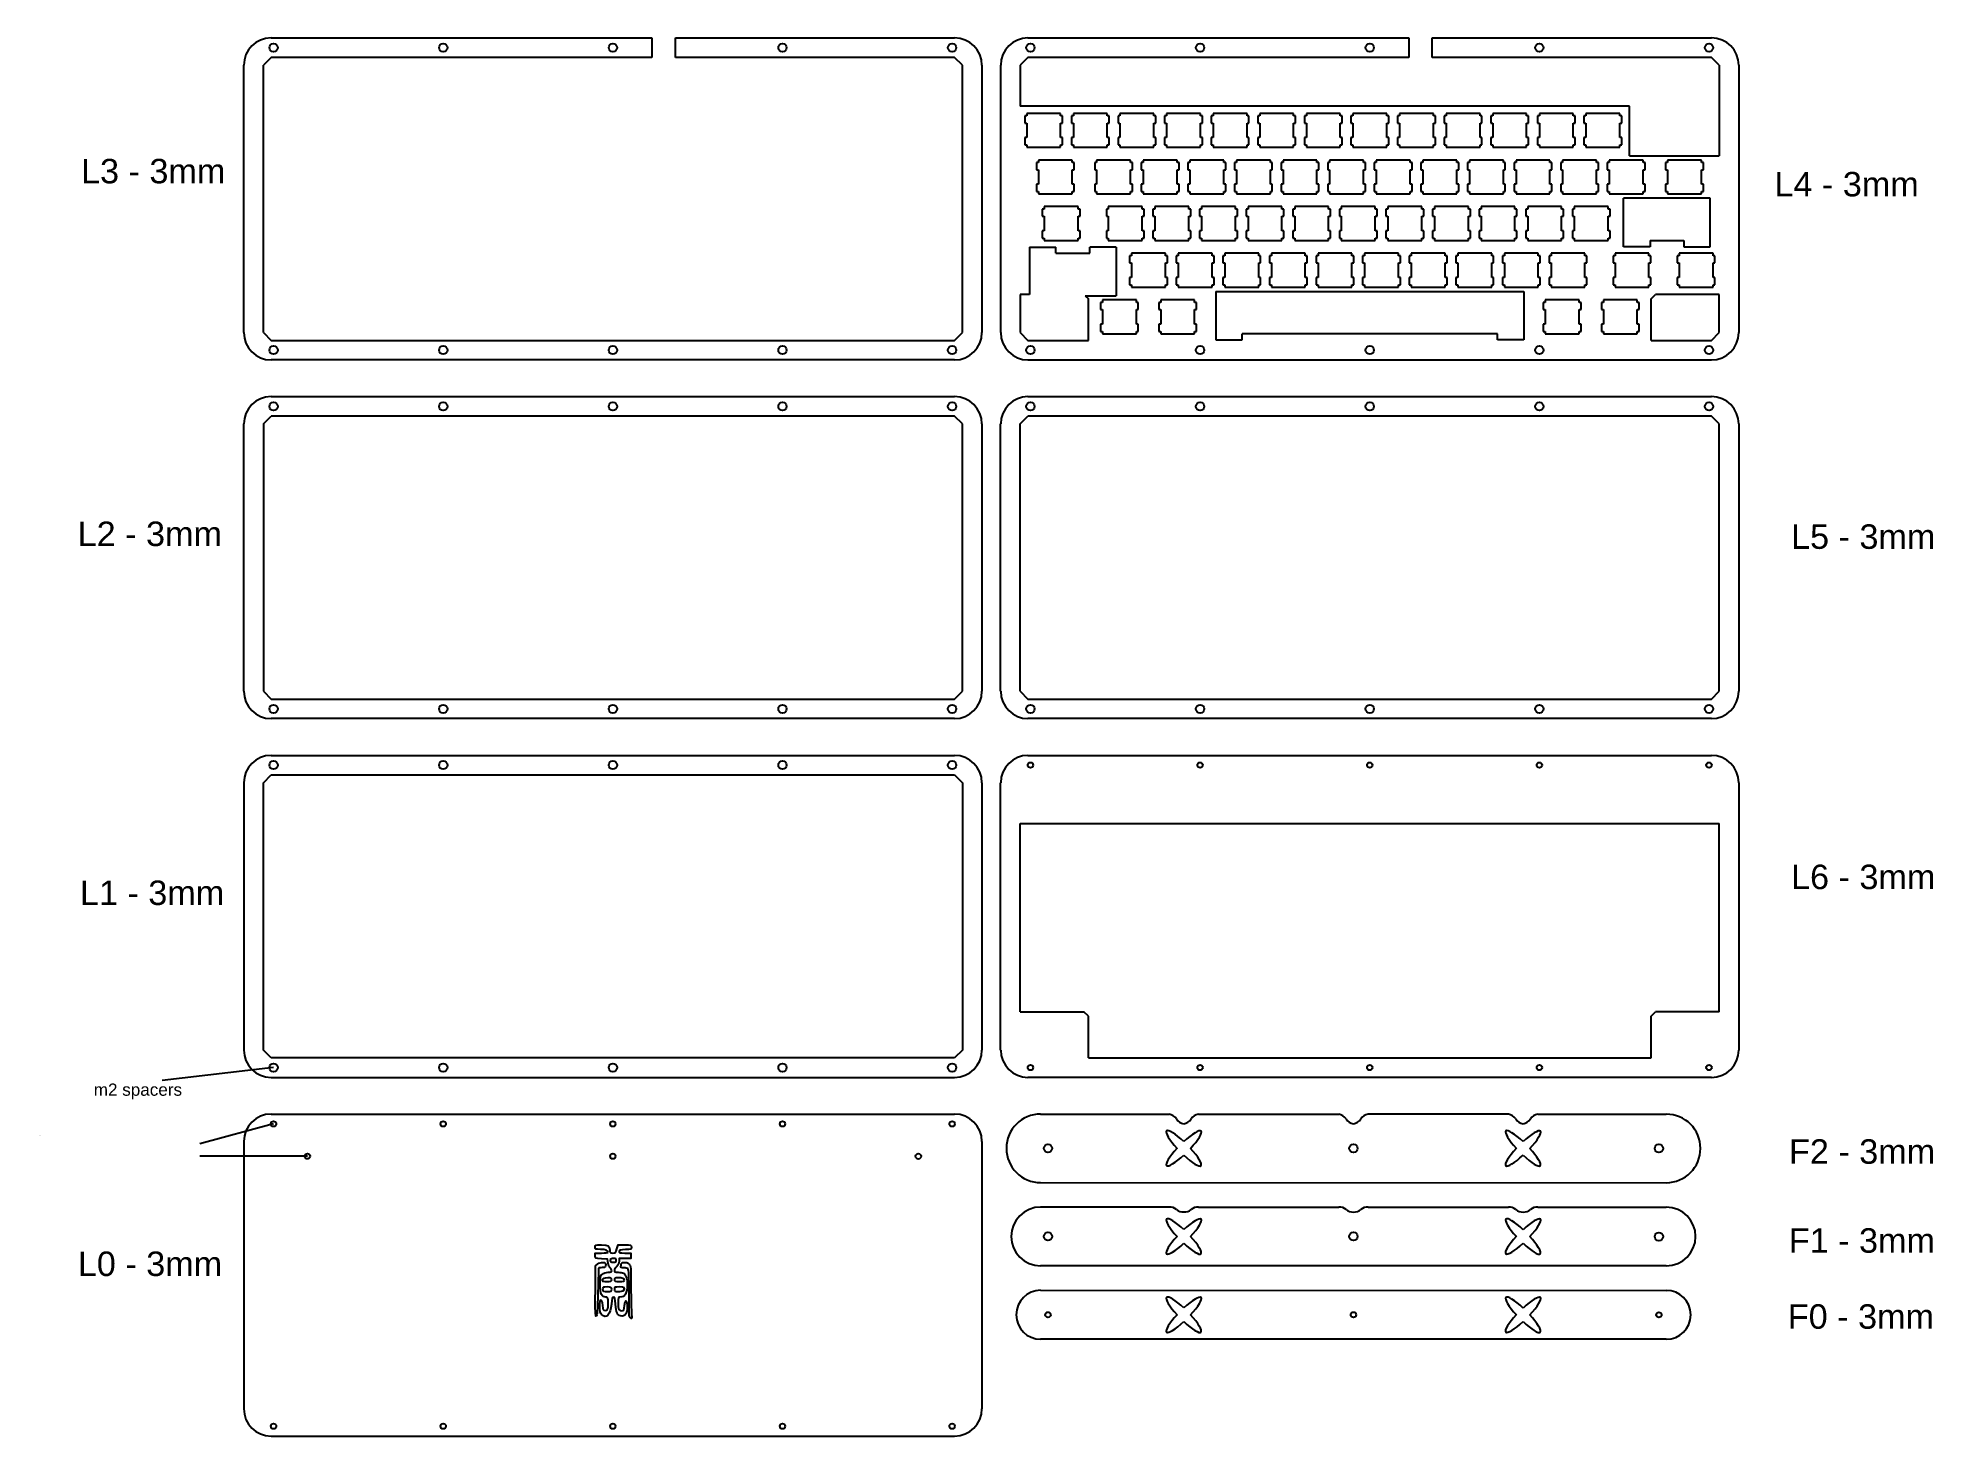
# Model space of a CAD drawing. Header units: millimetres. Extents: x -48 to 727, y -346 to 225.
import ezdxf

# ---------------------------------------------------------------- set-up
doc = ezdxf.new("R2010")
doc.units = ezdxf.units.MM
doc.header["$MEASUREMENT"] = 0
doc.layers.add('Etch', color=5, linetype='Continuous')

msp = doc.modelspace()

# ---------------------------------------------------------------- texts
at = {"linetype": 'Continuous', "attachment_point": 1}
for s, width, insert, char_height in [('{\\fArial|b0|i0|c0|p0;L3 - 3mm}', 86.0146, (-30.08, 175.4), 10), ('{\\fArial|b0|i0|c0|p0;L4 - 3mm}', 80.0098, (662.18, 170.07), 10), ('{\\fArial|b0|i0|c0|p0;L2 - 3mm}', 67.3158, (-31.46, 27.2), 10), ('{\\fArial|b0|i0|c0|p0;L5 - 3mm}', 106.9605, (668.97, 26.06), 10), ('{\\fArial|b0|i0|c0|p0;L6 - 3mm}', 63.1656, (668.97, -112.98), 10), ('{\\fArial|b0|i0|c0|p0;L1 - 3mm}', 79.283, (-30.54, -119.47), 10), ('{\\fArial|b0|i0|c0|p0;m2 spacers}', 48.787, (-24.89, -202.41), 5), ('{\\fArial|b0|i0|c0|p0;m2 screws}', 60.055, (-47.74, -223.66), 0.2), ('{\\fArial|b0|i0|c0|p0;F2 - 3mm}', 82.5364, (668.13, -225.19), 10), ('{\\fArial|b0|i0|c0|p0;F1 - 3mm}', 74.1143, (668.04, -261.54), 10), ('{\\fArial|b0|i0|c0|p0;L0 - 3mm}', 61.5416, (-31.39, -271.07), 10), ('{\\fArial|b0|i0|c0|p0;F0 - 3mm}', 58.4257, (667.65, -292.61), 10)]:
    msp.add_mtext_dynamic_manual_height_columns(s, width=width, gutter_width=1, heights=[0], dxfattribs=dict(at, insert=insert, char_height=char_height))

# ---------------------------------------------------------------- linework, layer by layer
at = {"linetype": 'Continuous'}
for p, q in [((47.62, 224.82), (203.28, 224.82)), ((203.28, 224.82), (203.28, 216.82)), ((212.89, 216.82), (212.89, 224.82)), ((212.89, 224.82), (327.02, 224.82)), ((357.03, 224.82), (512.68, 224.82)), ((512.68, 224.82), (512.68, 216.82)), ((522.29, 224.82), (636.43, 224.82)), ((522.29, 216.82), (522.29, 224.82)), ((36.45, 104.42), (36.45, 213.64)), ((47.62, 216.82), (44.45, 213.64)), ((44.45, 104.42), (44.45, 213.64)), ((203.28, 216.82), (47.62, 216.82)), ((327.02, 216.82), (212.89, 216.82)), ((330.2, 213.64), (327.02, 216.82)), ((330.2, 104.42), (330.2, 213.64)), ((338.2, 213.64), (338.2, 104.42)), ((345.85, 213.64), (345.85, 104.42)), ((357.03, 216.82), (353.85, 213.64)), ((512.68, 216.82), (357.03, 216.82)), ((636.43, 216.82), (522.29, 216.82)), ((639.6, 213.64), (636.43, 216.82)), ((639.6, 213.64), (639.6, 176.62)), ((647.6, 213.64), (647.6, 104.42)), ((602.92, 196.91), (353.85, 196.91)), ((602.92, 176.62), (602.92, 196.91)), ((602.92, 176.62), (639.6, 176.62)), ((635.94, 159.37), (600.54, 159.37)), ((600.54, 139.52), (600.54, 159.37)), ((635.94, 139.52), (635.94, 159.37)), ((611.32, 139.52), (600.54, 139.52)), ((611.32, 142.02), (611.32, 139.52)), ((625.17, 142.02), (625.17, 139.52)), ((625.17, 139.52), (635.94, 139.52)), ((357.66, 139.32), (357.66, 120.04)), ((357.66, 139.32), (368.43, 139.32)), ((368.43, 136.82), (368.43, 139.32)), ((368.43, 136.82), (382.28, 136.82)), ((393.05, 139.32), (382.28, 139.32)), ((382.28, 136.82), (382.28, 139.32)), ((393.05, 139.32), (393.05, 119.47)), ((357.66, 120.04), (353.85, 120.04)), ((380.43, 119.47), (381.7, 118.25)), ((380.43, 119.47), (393.05, 119.47)), ((381.7, 101.25), (381.7, 118.25)), ((391.38, 119.47), (391.38, 119.47)), ((433.85, 121.27), (433.85, 101.42)), ((433.85, 121.27), (559.75, 121.27)), ((559.75, 121.27), (559.75, 101.42)), ((611.75, 118.25), (613.6, 120.04)), ((611.75, 101.25), (611.75, 118.25)), ((639.6, 120.04), (613.6, 120.04)), ((44.45, 104.42), (47.62, 101.25)), ((47.62, 101.25), (327.02, 101.25)), ((327.02, 101.25), (330.2, 104.42)), ((353.85, 104.42), (357.03, 101.25)), ((433.85, 101.42), (444.63, 101.42)), ((444.63, 101.42), (444.63, 103.92)), ((548.97, 103.92), (444.63, 103.92)), ((548.97, 101.42), (548.97, 103.92)), ((559.75, 101.42), (548.97, 101.42)), ((636.43, 101.25), (639.6, 104.42)), ((327.02, 93.25), (47.62, 93.25)), ((357.03, 93.25), (636.43, 93.25)), ((47.62, 78.25), (327.02, 78.25)), ((357.03, 78.25), (636.43, 78.25)), ((44.45, 67.07), (47.62, 70.25)), ((327.02, 70.25), (47.62, 70.25)), ((330.2, 67.07), (327.02, 70.25)), ((353.85, 67.07), (357.03, 70.25)), ((636.43, 70.25), (357.03, 70.25)), ((639.6, 67.07), (636.43, 70.25)), ((36.45, -42.15), (36.45, 67.07)), ((44.45, 67.07), (44.45, -42.15)), ((330.2, -42.15), (330.2, 67.07)), ((338.2, 67.07), (338.2, -42.15)), ((345.85, -42.15), (345.85, 67.07)), ((353.85, -42.15), (353.85, 67.07)), ((639.6, -42.15), (639.6, 67.07)), ((647.6, 67.07), (647.6, -42.15)), ((44.45, -42.15), (47.62, -45.32)), ((47.62, -45.32), (327.02, -45.32)), ((327.02, -45.32), (330.2, -42.15)), ((353.85, -42.15), (357.03, -45.32)), ((357.03, -45.32), (636.43, -45.32)), ((636.43, -45.32), (639.6, -42.15)), ((327.02, -53.32), (47.62, -53.32)), ((636.43, -53.32), (357.03, -53.32)), ((47.62, -68.32), (327.02, -68.32)), ((357.03, -68.32), (636.43, -68.32)), ((44.45, -79.5), (47.62, -76.32)), ((47.62, -76.32), (327.02, -76.32)), ((327.02, -76.32), (330.2, -79.5)), ((36.45, -79.5), (36.45, -188.72)), ((44.45, -188.72), (44.45, -79.5)), ((330.2, -79.5), (330.2, -188.72)), ((338.2, -79.5), (338.2, -188.72)), ((345.85, -188.72), (345.85, -79.5)), ((647.6, -79.5), (647.6, -188.72)), ((353.85, -173.1), (353.85, -96.23)), ((353.85, -96.23), (639.6, -96.23)), ((639.6, -173.1), (639.6, -96.23)), ((353.85, -173.1), (379.85, -173.1)), ((381.7, -174.89), (379.85, -173.1)), ((381.7, -191.89), (381.7, -174.89)), ((611.75, -174.89), (613.6, -173.1)), ((611.75, -191.89), (611.75, -174.89)), ((639.6, -173.1), (613.6, -173.1)), ((47.62, -191.89), (44.45, -188.72)), ((327.02, -191.89), (47.62, -191.89)), ((330.2, -188.72), (327.02, -191.89)), ((381.7, -191.89), (611.75, -191.89)), ((48.62, -195.89), (3.09, -201.12)), ((47.62, -199.89), (327.02, -199.89)), ((636.43, -199.89), (357.03, -199.89)), ((47.62, -214.89), (327.02, -214.89)), ((362.2, -214.89), (414.72, -214.89)), ((426.73, -214.89), (484.07, -214.89)), ((553.42, -214.89), (496.07, -214.89)), ((565.42, -214.89), (617.95, -214.93)), ((48.62, -218.89), (18.46, -227.07)), ((62.45, -232.12), (18.46, -232.12)), ((36.45, -226.07), (36.45, -335.29)), ((338.2, -226.07), (338.2, -335.29)), ((362.2, -242.89), (617.95, -242.93)), ((414.72, -252.9), (362.2, -252.89)), ((426.73, -252.9), (484.07, -252.91)), ((496.07, -252.91), (553.42, -252.92)), ((565.42, -252.92), (617.95, -252.93)), ((617.95, -276.93), (362.2, -276.89)), ((362.2, -286.89), (617.95, -286.93)), ((617.95, -306.93), (362.2, -306.89)), ((47.62, -346.46), (327.02, -346.46))]:
    msp.add_line(p, q, dxfattribs=at)
for p, q in [((353.85, 213.64), (353.85, 196.91)), ((353.85, 120.04), (353.85, 104.42)), ((639.6, 104.42), (639.6, 120.04)), ((357.03, 101.25), (381.7, 101.25)), ((611.75, 101.25), (636.43, 101.25))]:
    msp.add_line(p, q)
at = {"color": 0}
for p, q in [((356.52, 193.97), (356.52, 192.97)), ((370.37, 193.97), (356.52, 193.97)), ((370.37, 192.97), (370.37, 193.97)), ((375.57, 193.97), (375.57, 192.97)), ((389.42, 193.97), (375.57, 193.97)), ((389.42, 192.97), (389.42, 193.97)), ((394.62, 193.97), (394.62, 192.97)), ((408.47, 193.97), (394.62, 193.97)), ((408.47, 192.97), (408.47, 193.97)), ((413.67, 193.97), (413.67, 192.97)), ((427.52, 193.97), (413.67, 193.97)), ((427.52, 192.97), (427.52, 193.97)), ((432.72, 193.97), (432.72, 192.97)), ((446.57, 193.97), (432.72, 193.97)), ((446.57, 192.97), (446.57, 193.97)), ((451.77, 193.97), (451.77, 192.97)), ((465.62, 193.97), (451.77, 193.97)), ((465.62, 192.97), (465.62, 193.97)), ((470.82, 193.97), (470.82, 192.97)), ((484.67, 193.97), (470.82, 193.97)), ((484.67, 192.97), (484.67, 193.97)), ((489.87, 193.97), (489.87, 192.97)), ((503.72, 193.97), (489.87, 193.97)), ((503.72, 192.97), (503.72, 193.97)), ((508.92, 193.97), (508.92, 192.97)), ((522.77, 193.97), (508.92, 193.97)), ((522.77, 192.97), (522.77, 193.97)), ((527.97, 193.97), (527.97, 192.97)), ((541.82, 193.97), (527.97, 193.97)), ((541.82, 192.97), (541.82, 193.97)), ((547.02, 193.97), (547.02, 192.97)), ((560.87, 193.97), (547.02, 193.97)), ((560.87, 192.97), (560.87, 193.97)), ((566.07, 193.97), (566.07, 192.97)), ((579.92, 193.97), (566.07, 193.97)), ((579.92, 192.97), (579.92, 193.97)), ((585.12, 193.97), (585.12, 192.97)), ((598.97, 193.97), (585.12, 193.97)), ((598.97, 192.97), (598.97, 193.97)), ((356.52, 192.97), (355.73, 192.97)), ((355.73, 192.97), (355.73, 190.02)), ((355.73, 190.02), (356.52, 190.02)), ((356.52, 190.02), (356.52, 184.07)), ((371.17, 192.97), (370.37, 192.97)), ((370.37, 184.07), (370.37, 190.02)), ((370.37, 190.02), (371.17, 190.02)), ((371.17, 190.02), (371.17, 192.97)), ((375.57, 192.97), (374.78, 192.97)), ((374.78, 192.97), (374.78, 190.02)), ((374.78, 190.02), (375.57, 190.02)), ((375.57, 190.02), (375.57, 184.07)), ((390.22, 192.97), (389.42, 192.97)), ((389.42, 184.07), (389.42, 190.02)), ((389.42, 190.02), (390.22, 190.02)), ((390.22, 190.02), (390.22, 192.97)), ((394.62, 192.97), (393.83, 192.97)), ((393.83, 192.97), (393.83, 190.02)), ((393.83, 190.02), (394.62, 190.02)), ((394.62, 190.02), (394.62, 184.07)), ((409.27, 192.97), (408.47, 192.97)), ((408.47, 184.07), (408.47, 190.02)), ((408.47, 190.02), (409.27, 190.02)), ((409.27, 190.02), (409.27, 192.97)), ((413.67, 192.97), (412.88, 192.97)), ((412.88, 192.97), (412.88, 190.02)), ((412.88, 190.02), (413.67, 190.02)), ((413.67, 190.02), (413.67, 184.07)), ((428.32, 192.97), (427.52, 192.97)), ((427.52, 184.07), (427.52, 190.02)), ((427.52, 190.02), (428.32, 190.02)), ((428.32, 190.02), (428.32, 192.97)), ((432.72, 192.97), (431.93, 192.97)), ((431.93, 192.97), (431.93, 190.02)), ((431.93, 190.02), (432.72, 190.02)), ((432.72, 190.02), (432.72, 184.07)), ((447.37, 192.97), (446.57, 192.97)), ((446.57, 184.07), (446.57, 190.02)), ((446.57, 190.02), (447.37, 190.02)), ((447.37, 190.02), (447.37, 192.97)), ((451.77, 192.97), (450.97, 192.97)), ((450.97, 192.97), (450.97, 190.02)), ((450.97, 190.02), (451.77, 190.02)), ((451.77, 190.02), (451.77, 184.07)), ((466.42, 192.97), (465.62, 192.97)), ((465.62, 184.07), (465.62, 190.02)), ((465.62, 190.02), (466.42, 190.02)), ((466.42, 190.02), (466.42, 192.97)), ((470.82, 192.97), (470.02, 192.97)), ((470.02, 192.97), (470.02, 190.02)), ((470.02, 190.02), (470.82, 190.02)), ((470.82, 190.02), (470.82, 184.07)), ((485.47, 192.97), (484.67, 192.97)), ((484.67, 184.07), (484.67, 190.02)), ((484.67, 190.02), (485.47, 190.02)), ((485.47, 190.02), (485.47, 192.97)), ((489.87, 192.97), (489.07, 192.97)), ((489.07, 192.97), (489.07, 190.02)), ((489.07, 190.02), (489.87, 190.02)), ((489.87, 190.02), (489.87, 184.07)), ((504.52, 192.97), (503.72, 192.97)), ((503.72, 184.07), (503.72, 190.02)), ((503.72, 190.02), (504.52, 190.02)), ((504.52, 190.02), (504.52, 192.97)), ((508.92, 192.97), (508.12, 192.97)), ((508.12, 192.97), (508.12, 190.02)), ((508.12, 190.02), (508.92, 190.02)), ((508.92, 190.02), (508.92, 184.07)), ((523.57, 192.97), (522.77, 192.97)), ((522.77, 184.07), (522.77, 190.02)), ((522.77, 190.02), (523.57, 190.02)), ((523.57, 190.02), (523.57, 192.97)), ((527.97, 192.97), (527.17, 192.97)), ((527.17, 192.97), (527.17, 190.02)), ((527.17, 190.02), (527.97, 190.02)), ((527.97, 190.02), (527.97, 184.07)), ((542.62, 192.97), (541.82, 192.97)), ((541.82, 184.07), (541.82, 190.02)), ((541.82, 190.02), (542.62, 190.02)), ((542.62, 190.02), (542.62, 192.97)), ((547.02, 192.97), (546.22, 192.97)), ((546.22, 192.97), (546.22, 190.02)), ((546.22, 190.02), (547.02, 190.02)), ((547.02, 190.02), (547.02, 184.07)), ((561.67, 192.97), (560.87, 192.97)), ((560.87, 184.07), (560.87, 190.02)), ((560.87, 190.02), (561.67, 190.02)), ((561.67, 190.02), (561.67, 192.97)), ((566.07, 192.97), (565.27, 192.97)), ((565.27, 192.97), (565.27, 190.02)), ((565.27, 190.02), (566.07, 190.02)), ((566.07, 190.02), (566.07, 184.07)), ((580.72, 192.97), (579.92, 192.97)), ((579.92, 184.07), (579.92, 190.02)), ((579.92, 190.02), (580.72, 190.02)), ((580.72, 190.02), (580.72, 192.97)), ((585.12, 192.97), (584.32, 192.97)), ((584.32, 192.97), (584.32, 190.02)), ((584.32, 190.02), (585.12, 190.02)), ((585.12, 190.02), (585.12, 184.07)), ((599.77, 192.97), (598.97, 192.97)), ((598.97, 184.07), (598.97, 190.02)), ((598.97, 190.02), (599.77, 190.02)), ((599.77, 190.02), (599.77, 192.97)), ((356.52, 184.07), (355.73, 184.07)), ((355.73, 184.07), (355.73, 181.12)), ((355.73, 181.12), (356.52, 181.12)), ((356.52, 181.12), (356.52, 180.12)), ((356.52, 180.12), (370.37, 180.12)), ((371.17, 184.07), (370.37, 184.07)), ((370.37, 180.12), (370.37, 181.12)), ((370.37, 181.12), (371.17, 181.12)), ((371.17, 181.12), (371.17, 184.07)), ((375.57, 184.07), (374.78, 184.07)), ((374.78, 184.07), (374.78, 181.12)), ((374.78, 181.12), (375.57, 181.12)), ((375.57, 181.12), (375.57, 180.12)), ((375.57, 180.12), (389.42, 180.12)), ((390.22, 184.07), (389.42, 184.07)), ((389.42, 180.12), (389.42, 181.12)), ((389.42, 181.12), (390.22, 181.12)), ((390.22, 181.12), (390.22, 184.07)), ((394.62, 184.07), (393.83, 184.07)), ((393.83, 184.07), (393.83, 181.12)), ((393.83, 181.12), (394.62, 181.12)), ((394.62, 181.12), (394.62, 180.12)), ((394.62, 180.12), (408.47, 180.12)), ((409.27, 184.07), (408.47, 184.07)), ((408.47, 180.12), (408.47, 181.12)), ((408.47, 181.12), (409.27, 181.12)), ((409.27, 181.12), (409.27, 184.07)), ((413.67, 184.07), (412.88, 184.07)), ((412.88, 184.07), (412.88, 181.12)), ((412.88, 181.12), (413.67, 181.12)), ((413.67, 181.12), (413.67, 180.12)), ((413.67, 180.12), (427.52, 180.12)), ((428.32, 184.07), (427.52, 184.07)), ((427.52, 180.12), (427.52, 181.12)), ((427.52, 181.12), (428.32, 181.12)), ((428.32, 181.12), (428.32, 184.07)), ((432.72, 184.07), (431.93, 184.07)), ((431.93, 184.07), (431.93, 181.12)), ((431.93, 181.12), (432.72, 181.12)), ((432.72, 181.12), (432.72, 180.12)), ((432.72, 180.12), (446.57, 180.12)), ((447.37, 184.07), (446.57, 184.07)), ((446.57, 180.12), (446.57, 181.12)), ((446.57, 181.12), (447.37, 181.12)), ((447.37, 181.12), (447.37, 184.07)), ((451.77, 184.07), (450.97, 184.07)), ((450.97, 184.07), (450.97, 181.12)), ((450.97, 181.12), (451.77, 181.12)), ((451.77, 181.12), (451.77, 180.12)), ((451.77, 180.12), (465.62, 180.12)), ((466.42, 184.07), (465.62, 184.07)), ((465.62, 180.12), (465.62, 181.12)), ((465.62, 181.12), (466.42, 181.12)), ((466.42, 181.12), (466.42, 184.07)), ((470.82, 184.07), (470.02, 184.07)), ((470.02, 184.07), (470.02, 181.12)), ((470.02, 181.12), (470.82, 181.12)), ((470.82, 181.12), (470.82, 180.12)), ((470.82, 180.12), (484.67, 180.12)), ((485.47, 184.07), (484.67, 184.07)), ((484.67, 180.12), (484.67, 181.12)), ((484.67, 181.12), (485.47, 181.12)), ((485.47, 181.12), (485.47, 184.07)), ((489.87, 184.07), (489.07, 184.07)), ((489.07, 184.07), (489.07, 181.12)), ((489.07, 181.12), (489.87, 181.12)), ((489.87, 181.12), (489.87, 180.12)), ((489.87, 180.12), (503.72, 180.12)), ((504.52, 184.07), (503.72, 184.07)), ((503.72, 180.12), (503.72, 181.12)), ((503.72, 181.12), (504.52, 181.12)), ((504.52, 181.12), (504.52, 184.07)), ((508.92, 184.07), (508.12, 184.07)), ((508.12, 184.07), (508.12, 181.12)), ((508.12, 181.12), (508.92, 181.12)), ((508.92, 181.12), (508.92, 180.12)), ((508.92, 180.12), (522.77, 180.12)), ((523.57, 184.07), (522.77, 184.07)), ((522.77, 180.12), (522.77, 181.12)), ((522.77, 181.12), (523.57, 181.12)), ((523.57, 181.12), (523.57, 184.07)), ((527.97, 184.07), (527.17, 184.07)), ((527.17, 184.07), (527.17, 181.12)), ((527.17, 181.12), (527.97, 181.12)), ((527.97, 181.12), (527.97, 180.12)), ((527.97, 180.12), (541.82, 180.12)), ((542.62, 184.07), (541.82, 184.07)), ((541.82, 180.12), (541.82, 181.12)), ((541.82, 181.12), (542.62, 181.12)), ((542.62, 181.12), (542.62, 184.07)), ((547.02, 184.07), (546.22, 184.07)), ((546.22, 184.07), (546.22, 181.12)), ((546.22, 181.12), (547.02, 181.12)), ((547.02, 181.12), (547.02, 180.12)), ((547.02, 180.12), (560.87, 180.12)), ((561.67, 184.07), (560.87, 184.07)), ((560.87, 180.12), (560.87, 181.12)), ((560.87, 181.12), (561.67, 181.12)), ((561.67, 181.12), (561.67, 184.07)), ((566.07, 184.07), (565.27, 184.07)), ((565.27, 184.07), (565.27, 181.12)), ((565.27, 181.12), (566.07, 181.12)), ((566.07, 181.12), (566.07, 180.12)), ((566.07, 180.12), (579.92, 180.12)), ((580.72, 184.07), (579.92, 184.07)), ((579.92, 180.12), (579.92, 181.12)), ((579.92, 181.12), (580.72, 181.12)), ((580.72, 181.12), (580.72, 184.07)), ((585.12, 184.07), (584.32, 184.07)), ((584.32, 184.07), (584.32, 181.12)), ((584.32, 181.12), (585.12, 181.12)), ((585.12, 181.12), (585.12, 180.12)), ((585.12, 180.12), (598.97, 180.12)), ((599.77, 184.07), (598.97, 184.07)), ((598.97, 180.12), (598.97, 181.12)), ((598.97, 181.12), (599.77, 181.12)), ((599.77, 181.12), (599.77, 184.07)), ((361.29, 173.92), (360.49, 173.92)), ((360.49, 173.92), (360.49, 170.97)), ((360.49, 170.97), (361.29, 170.97)), ((361.29, 174.92), (361.29, 173.92)), ((375.14, 174.92), (361.29, 174.92)), ((361.29, 170.97), (361.29, 165.02)), ((375.14, 173.92), (375.14, 174.92)), ((375.94, 173.92), (375.14, 173.92)), ((375.14, 165.02), (375.14, 170.97)), ((375.14, 170.97), (375.94, 170.97)), ((375.94, 170.97), (375.94, 173.92)), ((385.1, 173.92), (384.3, 173.92)), ((384.3, 173.92), (384.3, 170.97)), ((384.3, 170.97), (385.1, 170.97)), ((385.1, 174.92), (385.1, 173.92)), ((398.95, 174.92), (385.1, 174.92)), ((385.1, 170.97), (385.1, 165.02)), ((398.95, 173.92), (398.95, 174.92)), ((399.75, 173.92), (398.95, 173.92)), ((398.95, 165.02), (398.95, 170.97)), ((398.95, 170.97), (399.75, 170.97)), ((399.75, 170.97), (399.75, 173.92)), ((404.15, 173.92), (403.35, 173.92)), ((403.35, 173.92), (403.35, 170.97)), ((403.35, 170.97), (404.15, 170.97)), ((404.15, 174.92), (404.15, 173.92)), ((418, 174.92), (404.15, 174.92)), ((404.15, 170.97), (404.15, 165.02)), ((418, 173.92), (418, 174.92)), ((418.8, 173.92), (418, 173.92)), ((418, 165.02), (418, 170.97)), ((418, 170.97), (418.8, 170.97)), ((418.8, 170.97), (418.8, 173.92)), ((423.2, 173.92), (422.4, 173.92)), ((422.4, 173.92), (422.4, 170.97)), ((422.4, 170.97), (423.2, 170.97)), ((423.2, 174.92), (423.2, 173.92)), ((437.05, 174.92), (423.2, 174.92)), ((423.2, 170.97), (423.2, 165.02)), ((437.05, 173.92), (437.05, 174.92)), ((437.85, 173.92), (437.05, 173.92)), ((437.05, 165.02), (437.05, 170.97)), ((437.05, 170.97), (437.85, 170.97)), ((437.85, 170.97), (437.85, 173.92)), ((442.25, 173.92), (441.45, 173.92)), ((441.45, 173.92), (441.45, 170.97)), ((441.45, 170.97), (442.25, 170.97)), ((442.25, 174.92), (442.25, 173.92)), ((456.1, 174.92), (442.25, 174.92)), ((442.25, 170.97), (442.25, 165.02)), ((456.1, 173.92), (456.1, 174.92)), ((456.9, 173.92), (456.1, 173.92)), ((456.1, 165.02), (456.1, 170.97)), ((456.1, 170.97), (456.9, 170.97)), ((456.9, 170.97), (456.9, 173.92)), ((461.3, 173.92), (460.5, 173.92)), ((460.5, 173.92), (460.5, 170.97)), ((460.5, 170.97), (461.3, 170.97)), ((461.3, 174.92), (461.3, 173.92)), ((475.15, 174.92), (461.3, 174.92)), ((461.3, 170.97), (461.3, 165.02)), ((475.15, 173.92), (475.15, 174.92)), ((475.95, 173.92), (475.15, 173.92)), ((475.15, 165.02), (475.15, 170.97)), ((475.15, 170.97), (475.95, 170.97)), ((475.95, 170.97), (475.95, 173.92)), ((480.35, 173.92), (479.55, 173.92)), ((479.55, 173.92), (479.55, 170.97)), ((479.55, 170.97), (480.35, 170.97)), ((480.35, 174.92), (480.35, 173.92)), ((494.2, 174.92), (480.35, 174.92)), ((480.35, 170.97), (480.35, 165.02)), ((494.2, 173.92), (494.2, 174.92)), ((495, 173.92), (494.2, 173.92)), ((494.2, 165.02), (494.2, 170.97)), ((494.2, 170.97), (495, 170.97)), ((495, 170.97), (495, 173.92)), ((499.4, 173.92), (498.6, 173.92)), ((498.6, 173.92), (498.6, 170.97)), ((498.6, 170.97), (499.4, 170.97)), ((499.4, 174.92), (499.4, 173.92)), ((513.25, 174.92), (499.4, 174.92)), ((499.4, 170.97), (499.4, 165.02)), ((513.25, 173.92), (513.25, 174.92)), ((514.05, 173.92), (513.25, 173.92)), ((513.25, 165.02), (513.25, 170.97)), ((513.25, 170.97), (514.05, 170.97)), ((514.05, 170.97), (514.05, 173.92)), ((518.45, 173.92), (517.65, 173.92)), ((517.65, 173.92), (517.65, 170.97)), ((517.65, 170.97), (518.45, 170.97)), ((518.45, 174.92), (518.45, 173.92)), ((532.3, 174.92), (518.45, 174.92)), ((518.45, 170.97), (518.45, 165.02)), ((532.3, 173.92), (532.3, 174.92)), ((533.1, 173.92), (532.3, 173.92)), ((532.3, 165.02), (532.3, 170.97)), ((532.3, 170.97), (533.1, 170.97)), ((533.1, 170.97), (533.1, 173.92)), ((537.5, 173.92), (536.7, 173.92)), ((536.7, 173.92), (536.7, 170.97)), ((536.7, 170.97), (537.5, 170.97)), ((537.5, 174.92), (537.5, 173.92)), ((551.35, 174.92), (537.5, 174.92)), ((537.5, 170.97), (537.5, 165.02)), ((551.35, 173.92), (551.35, 174.92)), ((552.15, 173.92), (551.35, 173.92)), ((551.35, 165.02), (551.35, 170.97)), ((551.35, 170.97), (552.15, 170.97)), ((552.15, 170.97), (552.15, 173.92)), ((556.55, 173.92), (555.75, 173.92)), ((555.75, 173.92), (555.75, 170.97)), ((555.75, 170.97), (556.55, 170.97)), ((556.55, 174.92), (556.55, 173.92)), ((570.4, 174.92), (556.55, 174.92)), ((556.55, 170.97), (556.55, 165.02)), ((570.4, 173.92), (570.4, 174.92)), ((571.2, 173.92), (570.4, 173.92)), ((570.4, 165.02), (570.4, 170.97)), ((570.4, 170.97), (571.2, 170.97)), ((571.2, 170.97), (571.2, 173.92)), ((575.6, 173.92), (574.8, 173.92)), ((574.8, 173.92), (574.8, 170.97)), ((574.8, 170.97), (575.6, 170.97)), ((575.6, 174.92), (575.6, 173.92)), ((589.45, 174.92), (575.6, 174.92)), ((575.6, 170.97), (575.6, 165.02)), ((589.45, 173.92), (589.45, 174.92)), ((590.25, 173.92), (589.45, 173.92)), ((589.45, 165.02), (589.45, 170.97)), ((589.45, 170.97), (590.25, 170.97)), ((590.25, 170.97), (590.25, 173.92)), ((594.65, 173.92), (593.85, 173.92)), ((593.85, 173.92), (593.85, 170.97)), ((593.85, 170.97), (594.65, 170.97)), ((594.65, 174.92), (594.65, 173.92)), ((608.5, 174.92), (594.65, 174.92)), ((594.65, 170.97), (594.65, 165.02)), ((608.5, 173.92), (608.5, 174.92)), ((609.3, 173.92), (608.5, 173.92)), ((608.5, 165.02), (608.5, 170.97)), ((608.5, 170.97), (609.3, 170.97)), ((609.3, 170.97), (609.3, 173.92)), ((618.46, 173.92), (617.66, 173.92)), ((617.66, 173.92), (617.66, 170.97)), ((617.66, 170.97), (618.46, 170.97)), ((618.46, 174.92), (618.46, 173.92)), ((632.31, 174.92), (618.46, 174.92)), ((618.46, 170.97), (618.46, 165.02)), ((632.31, 173.92), (632.31, 174.92)), ((633.11, 173.92), (632.31, 173.92)), ((632.31, 165.02), (632.31, 170.97)), ((632.31, 170.97), (633.11, 170.97)), ((633.11, 170.97), (633.11, 173.92)), ((361.29, 165.02), (360.49, 165.02)), ((360.49, 165.02), (360.49, 162.07)), ((375.94, 165.02), (375.14, 165.02)), ((375.94, 162.07), (375.94, 165.02)), ((385.1, 165.02), (384.3, 165.02)), ((384.3, 165.02), (384.3, 162.07)), ((399.75, 165.02), (398.95, 165.02)), ((399.75, 162.07), (399.75, 165.02)), ((404.15, 165.02), (403.35, 165.02)), ((403.35, 165.02), (403.35, 162.07)), ((418.8, 165.02), (418, 165.02)), ((418.8, 162.07), (418.8, 165.02)), ((423.2, 165.02), (422.4, 165.02)), ((422.4, 165.02), (422.4, 162.07)), ((437.85, 165.02), (437.05, 165.02)), ((437.85, 162.07), (437.85, 165.02)), ((442.25, 165.02), (441.45, 165.02)), ((441.45, 165.02), (441.45, 162.07)), ((456.9, 165.02), (456.1, 165.02)), ((456.9, 162.07), (456.9, 165.02)), ((461.3, 165.02), (460.5, 165.02)), ((460.5, 165.02), (460.5, 162.07)), ((475.95, 165.02), (475.15, 165.02)), ((475.95, 162.07), (475.95, 165.02)), ((480.35, 165.02), (479.55, 165.02)), ((479.55, 165.02), (479.55, 162.07)), ((495, 165.02), (494.2, 165.02)), ((495, 162.07), (495, 165.02)), ((499.4, 165.02), (498.6, 165.02)), ((498.6, 165.02), (498.6, 162.07)), ((514.05, 165.02), (513.25, 165.02)), ((514.05, 162.07), (514.05, 165.02)), ((518.45, 165.02), (517.65, 165.02)), ((517.65, 165.02), (517.65, 162.07)), ((533.1, 165.02), (532.3, 165.02)), ((533.1, 162.07), (533.1, 165.02)), ((537.5, 165.02), (536.7, 165.02)), ((536.7, 165.02), (536.7, 162.07)), ((552.15, 165.02), (551.35, 165.02)), ((552.15, 162.07), (552.15, 165.02)), ((556.55, 165.02), (555.75, 165.02)), ((555.75, 165.02), (555.75, 162.07)), ((571.2, 165.02), (570.4, 165.02)), ((571.2, 162.07), (571.2, 165.02)), ((575.6, 165.02), (574.8, 165.02)), ((574.8, 165.02), (574.8, 162.07)), ((590.25, 165.02), (589.45, 165.02)), ((590.25, 162.07), (590.25, 165.02)), ((594.65, 165.02), (593.85, 165.02)), ((593.85, 165.02), (593.85, 162.07)), ((609.3, 165.02), (608.5, 165.02)), ((609.3, 162.07), (609.3, 165.02)), ((618.46, 165.02), (617.66, 165.02)), ((617.66, 165.02), (617.66, 162.07)), ((633.11, 165.02), (632.31, 165.02)), ((633.11, 162.07), (633.11, 165.02)), ((360.49, 162.07), (361.29, 162.07)), ((361.29, 162.07), (361.29, 161.07)), ((361.29, 161.07), (375.14, 161.07)), ((363.67, 155.87), (363.67, 154.87)), ((377.52, 155.87), (363.67, 155.87)), ((375.14, 161.07), (375.14, 162.07)), ((375.14, 162.07), (375.94, 162.07)), ((377.52, 154.87), (377.52, 155.87)), ((384.3, 162.07), (385.1, 162.07)), ((385.1, 162.07), (385.1, 161.07)), ((385.1, 161.07), (398.95, 161.07)), ((389.86, 155.87), (389.86, 154.87)), ((403.71, 155.87), (389.86, 155.87)), ((398.95, 161.07), (398.95, 162.07)), ((398.95, 162.07), (399.75, 162.07)), ((403.35, 162.07), (404.15, 162.07)), ((403.71, 154.87), (403.71, 155.87)), ((404.15, 162.07), (404.15, 161.07)), ((404.15, 161.07), (418, 161.07)), ((408.91, 155.87), (408.91, 154.87)), ((422.76, 155.87), (408.91, 155.87)), ((418, 161.07), (418, 162.07)), ((418, 162.07), (418.8, 162.07)), ((422.4, 162.07), (423.2, 162.07)), ((422.76, 154.87), (422.76, 155.87)), ((423.2, 162.07), (423.2, 161.07)), ((423.2, 161.07), (437.05, 161.07)), ((427.96, 155.87), (427.96, 154.87)), ((441.81, 155.87), (427.96, 155.87)), ((437.05, 161.07), (437.05, 162.07)), ((437.05, 162.07), (437.85, 162.07)), ((441.45, 162.07), (442.25, 162.07)), ((441.81, 154.87), (441.81, 155.87)), ((442.25, 162.07), (442.25, 161.07)), ((442.25, 161.07), (456.1, 161.07)), ((447.01, 155.87), (447.01, 154.87)), ((460.86, 155.87), (447.01, 155.87)), ((456.1, 161.07), (456.1, 162.07)), ((456.1, 162.07), (456.9, 162.07)), ((460.5, 162.07), (461.3, 162.07)), ((460.86, 154.87), (460.86, 155.87)), ((461.3, 162.07), (461.3, 161.07)), ((461.3, 161.07), (475.15, 161.07)), ((466.06, 155.87), (466.06, 154.87)), ((479.91, 155.87), (466.06, 155.87)), ((475.15, 161.07), (475.15, 162.07)), ((475.15, 162.07), (475.95, 162.07)), ((479.55, 162.07), (480.35, 162.07)), ((479.91, 154.87), (479.91, 155.87)), ((480.35, 162.07), (480.35, 161.07)), ((480.35, 161.07), (494.2, 161.07)), ((485.11, 155.87), (485.11, 154.87)), ((498.96, 155.87), (485.11, 155.87)), ((494.2, 161.07), (494.2, 162.07)), ((494.2, 162.07), (495, 162.07)), ((498.6, 162.07), (499.4, 162.07)), ((498.96, 154.87), (498.96, 155.87)), ((499.4, 162.07), (499.4, 161.07)), ((499.4, 161.07), (513.25, 161.07)), ((504.16, 155.87), (504.16, 154.87)), ((518.01, 155.87), (504.16, 155.87)), ((513.25, 161.07), (513.25, 162.07)), ((513.25, 162.07), (514.05, 162.07)), ((517.65, 162.07), (518.45, 162.07)), ((518.01, 154.87), (518.01, 155.87)), ((518.45, 162.07), (518.45, 161.07)), ((518.45, 161.07), (532.3, 161.07)), ((523.21, 155.87), (523.21, 154.87)), ((537.06, 155.87), (523.21, 155.87)), ((532.3, 161.07), (532.3, 162.07)), ((532.3, 162.07), (533.1, 162.07)), ((536.7, 162.07), (537.5, 162.07)), ((537.06, 154.87), (537.06, 155.87)), ((537.5, 162.07), (537.5, 161.07)), ((537.5, 161.07), (551.35, 161.07)), ((542.26, 155.87), (542.26, 154.87)), ((556.11, 155.87), (542.26, 155.87)), ((551.35, 161.07), (551.35, 162.07)), ((551.35, 162.07), (552.15, 162.07)), ((555.75, 162.07), (556.55, 162.07)), ((556.11, 154.87), (556.11, 155.87)), ((556.55, 162.07), (556.55, 161.07)), ((556.55, 161.07), (570.4, 161.07)), ((561.31, 155.87), (561.31, 154.87)), ((575.16, 155.87), (561.31, 155.87)), ((570.4, 161.07), (570.4, 162.07)), ((570.4, 162.07), (571.2, 162.07)), ((574.8, 162.07), (575.6, 162.07)), ((575.16, 154.87), (575.16, 155.87)), ((575.6, 162.07), (575.6, 161.07)), ((575.6, 161.07), (589.45, 161.07)), ((580.36, 155.87), (580.36, 154.87)), ((594.21, 155.87), (580.36, 155.87)), ((589.45, 161.07), (589.45, 162.07)), ((589.45, 162.07), (590.25, 162.07)), ((593.85, 162.07), (594.65, 162.07)), ((594.21, 154.87), (594.21, 155.87)), ((594.65, 162.07), (594.65, 161.07)), ((594.65, 161.07), (608.5, 161.07)), ((608.5, 161.07), (608.5, 162.07)), ((608.5, 162.07), (609.3, 162.07)), ((617.66, 162.07), (618.46, 162.07)), ((618.46, 162.07), (618.46, 161.07)), ((618.46, 161.07), (632.31, 161.07)), ((632.31, 161.07), (632.31, 162.07)), ((632.31, 162.07), (633.11, 162.07)), ((363.67, 154.87), (362.87, 154.87)), ((362.87, 154.87), (362.87, 151.92)), ((362.87, 151.92), (363.67, 151.92)), ((363.67, 151.92), (363.67, 145.97)), ((378.32, 154.87), (377.52, 154.87)), ((377.52, 145.97), (377.52, 151.92)), ((377.52, 151.92), (378.32, 151.92)), ((378.32, 151.92), (378.32, 154.87)), ((389.86, 154.87), (389.06, 154.87)), ((389.06, 154.87), (389.06, 151.92)), ((389.06, 151.92), (389.86, 151.92)), ((389.86, 151.92), (389.86, 145.97)), ((404.51, 154.87), (403.71, 154.87)), ((403.71, 145.97), (403.71, 151.92)), ((403.71, 151.92), (404.51, 151.92)), ((404.51, 151.92), (404.51, 154.87)), ((408.91, 154.87), (408.11, 154.87)), ((408.11, 154.87), (408.11, 151.92)), ((408.11, 151.92), (408.91, 151.92)), ((408.91, 151.92), (408.91, 145.97)), ((423.56, 154.87), (422.76, 154.87)), ((422.76, 145.97), (422.76, 151.92)), ((422.76, 151.92), (423.56, 151.92)), ((423.56, 151.92), (423.56, 154.87)), ((427.96, 154.87), (427.16, 154.87)), ((427.16, 154.87), (427.16, 151.92)), ((427.16, 151.92), (427.96, 151.92)), ((427.96, 151.92), (427.96, 145.97)), ((442.61, 154.87), (441.81, 154.87)), ((441.81, 145.97), (441.81, 151.92)), ((441.81, 151.92), (442.61, 151.92)), ((442.61, 151.92), (442.61, 154.87)), ((447.01, 154.87), (446.21, 154.87)), ((446.21, 154.87), (446.21, 151.92)), ((446.21, 151.92), (447.01, 151.92)), ((447.01, 151.92), (447.01, 145.97)), ((461.66, 154.87), (460.86, 154.87)), ((460.86, 145.97), (460.86, 151.92)), ((460.86, 151.92), (461.66, 151.92)), ((461.66, 151.92), (461.66, 154.87)), ((466.06, 154.87), (465.26, 154.87)), ((465.26, 154.87), (465.26, 151.92)), ((465.26, 151.92), (466.06, 151.92)), ((466.06, 151.92), (466.06, 145.97)), ((480.71, 154.87), (479.91, 154.87)), ((479.91, 145.97), (479.91, 151.92)), ((479.91, 151.92), (480.71, 151.92)), ((480.71, 151.92), (480.71, 154.87)), ((485.11, 154.87), (484.31, 154.87)), ((484.31, 154.87), (484.31, 151.92)), ((484.31, 151.92), (485.11, 151.92)), ((485.11, 151.92), (485.11, 145.97)), ((499.76, 154.87), (498.96, 154.87)), ((498.96, 145.97), (498.96, 151.92)), ((498.96, 151.92), (499.76, 151.92)), ((499.76, 151.92), (499.76, 154.87)), ((504.16, 154.87), (503.36, 154.87)), ((503.36, 154.87), (503.36, 151.92)), ((503.36, 151.92), (504.16, 151.92)), ((504.16, 151.92), (504.16, 145.97)), ((518.81, 154.87), (518.01, 154.87)), ((518.01, 145.97), (518.01, 151.92)), ((518.01, 151.92), (518.81, 151.92)), ((518.81, 151.92), (518.81, 154.87)), ((523.21, 154.87), (522.41, 154.87)), ((522.41, 154.87), (522.41, 151.92)), ((522.41, 151.92), (523.21, 151.92)), ((523.21, 151.92), (523.21, 145.97)), ((537.86, 154.87), (537.06, 154.87)), ((537.06, 145.97), (537.06, 151.92)), ((537.06, 151.92), (537.86, 151.92)), ((537.86, 151.92), (537.86, 154.87)), ((542.26, 154.87), (541.46, 154.87)), ((541.46, 154.87), (541.46, 151.92)), ((541.46, 151.92), (542.26, 151.92)), ((542.26, 151.92), (542.26, 145.97)), ((556.91, 154.87), (556.11, 154.87)), ((556.11, 145.97), (556.11, 151.92)), ((556.11, 151.92), (556.91, 151.92)), ((556.91, 151.92), (556.91, 154.87)), ((561.31, 154.87), (560.51, 154.87)), ((560.51, 154.87), (560.51, 151.92)), ((560.51, 151.92), (561.31, 151.92)), ((561.31, 151.92), (561.31, 145.97)), ((575.96, 154.87), (575.16, 154.87)), ((575.16, 145.97), (575.16, 151.92)), ((575.16, 151.92), (575.96, 151.92)), ((575.96, 151.92), (575.96, 154.87)), ((580.36, 154.87), (579.56, 154.87)), ((579.56, 154.87), (579.56, 151.92)), ((579.56, 151.92), (580.36, 151.92)), ((580.36, 151.92), (580.36, 145.97)), ((595.01, 154.87), (594.21, 154.87)), ((594.21, 145.97), (594.21, 151.92)), ((594.21, 151.92), (595.01, 151.92)), ((595.01, 151.92), (595.01, 154.87)), ((363.67, 145.97), (362.87, 145.97)), ((362.87, 145.97), (362.87, 143.02)), ((362.87, 143.02), (363.67, 143.02)), ((363.67, 143.02), (363.67, 142.02)), ((363.67, 142.02), (377.52, 142.02)), ((378.32, 145.97), (377.52, 145.97)), ((377.52, 142.02), (377.52, 143.02)), ((377.52, 143.02), (378.32, 143.02)), ((378.32, 143.02), (378.32, 145.97)), ((389.86, 145.97), (389.06, 145.97)), ((389.06, 145.97), (389.06, 143.02)), ((389.06, 143.02), (389.86, 143.02)), ((389.86, 143.02), (389.86, 142.02)), ((389.86, 142.02), (403.71, 142.02)), ((404.51, 145.97), (403.71, 145.97)), ((403.71, 142.02), (403.71, 143.02)), ((403.71, 143.02), (404.51, 143.02)), ((404.51, 143.02), (404.51, 145.97)), ((408.91, 145.97), (408.11, 145.97)), ((408.11, 145.97), (408.11, 143.02)), ((408.11, 143.02), (408.91, 143.02)), ((408.91, 143.02), (408.91, 142.02)), ((408.91, 142.02), (422.76, 142.02)), ((423.56, 145.97), (422.76, 145.97)), ((422.76, 142.02), (422.76, 143.02)), ((422.76, 143.02), (423.56, 143.02)), ((423.56, 143.02), (423.56, 145.97)), ((427.96, 145.97), (427.16, 145.97)), ((427.16, 145.97), (427.16, 143.02)), ((427.16, 143.02), (427.96, 143.02)), ((427.96, 143.02), (427.96, 142.02)), ((427.96, 142.02), (441.81, 142.02)), ((442.61, 145.97), (441.81, 145.97)), ((441.81, 142.02), (441.81, 143.02)), ((441.81, 143.02), (442.61, 143.02)), ((442.61, 143.02), (442.61, 145.97)), ((447.01, 145.97), (446.21, 145.97)), ((446.21, 145.97), (446.21, 143.02)), ((446.21, 143.02), (447.01, 143.02)), ((447.01, 143.02), (447.01, 142.02)), ((447.01, 142.02), (460.86, 142.02)), ((461.66, 145.97), (460.86, 145.97)), ((460.86, 142.02), (460.86, 143.02)), ((460.86, 143.02), (461.66, 143.02)), ((461.66, 143.02), (461.66, 145.97)), ((466.06, 145.97), (465.26, 145.97)), ((465.26, 145.97), (465.26, 143.02)), ((465.26, 143.02), (466.06, 143.02)), ((466.06, 143.02), (466.06, 142.02)), ((466.06, 142.02), (479.91, 142.02)), ((480.71, 145.97), (479.91, 145.97)), ((479.91, 142.02), (479.91, 143.02)), ((479.91, 143.02), (480.71, 143.02)), ((480.71, 143.02), (480.71, 145.97)), ((485.11, 145.97), (484.31, 145.97)), ((484.31, 145.97), (484.31, 143.02)), ((484.31, 143.02), (485.11, 143.02)), ((485.11, 143.02), (485.11, 142.02)), ((485.11, 142.02), (498.96, 142.02)), ((499.76, 145.97), (498.96, 145.97)), ((498.96, 142.02), (498.96, 143.02)), ((498.96, 143.02), (499.76, 143.02)), ((499.76, 143.02), (499.76, 145.97)), ((504.16, 145.97), (503.36, 145.97)), ((503.36, 145.97), (503.36, 143.02)), ((503.36, 143.02), (504.16, 143.02)), ((504.16, 143.02), (504.16, 142.02)), ((504.16, 142.02), (518.01, 142.02)), ((518.81, 145.97), (518.01, 145.97)), ((518.01, 142.02), (518.01, 143.02)), ((518.01, 143.02), (518.81, 143.02)), ((518.81, 143.02), (518.81, 145.97)), ((523.21, 145.97), (522.41, 145.97)), ((522.41, 145.97), (522.41, 143.02)), ((522.41, 143.02), (523.21, 143.02)), ((523.21, 143.02), (523.21, 142.02)), ((523.21, 142.02), (537.06, 142.02)), ((537.86, 145.97), (537.06, 145.97)), ((537.06, 142.02), (537.06, 143.02)), ((537.06, 143.02), (537.86, 143.02)), ((537.86, 143.02), (537.86, 145.97)), ((542.26, 145.97), (541.46, 145.97)), ((541.46, 145.97), (541.46, 143.02)), ((541.46, 143.02), (542.26, 143.02)), ((542.26, 143.02), (542.26, 142.02)), ((542.26, 142.02), (556.11, 142.02)), ((556.91, 145.97), (556.11, 145.97)), ((556.11, 142.02), (556.11, 143.02)), ((556.11, 143.02), (556.91, 143.02)), ((556.91, 143.02), (556.91, 145.97)), ((561.31, 145.97), (560.51, 145.97)), ((560.51, 145.97), (560.51, 143.02)), ((560.51, 143.02), (561.31, 143.02)), ((561.31, 143.02), (561.31, 142.02)), ((561.31, 142.02), (575.16, 142.02)), ((575.96, 145.97), (575.16, 145.97)), ((575.16, 142.02), (575.16, 143.02)), ((575.16, 143.02), (575.96, 143.02)), ((575.96, 143.02), (575.96, 145.97)), ((580.36, 145.97), (579.56, 145.97)), ((579.56, 145.97), (579.56, 143.02)), ((579.56, 143.02), (580.36, 143.02)), ((580.36, 143.02), (580.36, 142.02)), ((580.36, 142.02), (594.21, 142.02)), ((595.01, 145.97), (594.21, 145.97)), ((594.21, 142.02), (594.21, 143.02)), ((594.21, 143.02), (595.01, 143.02)), ((595.01, 143.02), (595.01, 145.97)), ((611.32, 142.02), (625.17, 142.02)), ((399.39, 135.82), (398.59, 135.82)), ((398.59, 135.82), (398.59, 132.87)), ((398.59, 132.87), (399.39, 132.87)), ((399.39, 136.82), (399.39, 135.82)), ((413.24, 136.82), (399.39, 136.82)), ((399.39, 132.87), (399.39, 126.92)), ((413.24, 135.82), (413.24, 136.82)), ((414.04, 135.82), (413.24, 135.82)), ((413.24, 126.92), (413.24, 132.87)), ((413.24, 132.87), (414.04, 132.87)), ((414.04, 132.87), (414.04, 135.82)), ((418.44, 135.82), (417.64, 135.82)), ((417.64, 135.82), (417.64, 132.87)), ((417.64, 132.87), (418.44, 132.87)), ((418.44, 136.82), (418.44, 135.82)), ((432.29, 136.82), (418.44, 136.82)), ((418.44, 132.87), (418.44, 126.92)), ((432.29, 135.82), (432.29, 136.82)), ((433.09, 135.82), (432.29, 135.82)), ((432.29, 126.92), (432.29, 132.87)), ((432.29, 132.87), (433.09, 132.87)), ((433.09, 132.87), (433.09, 135.82)), ((437.49, 135.82), (436.69, 135.82)), ((436.69, 135.82), (436.69, 132.87)), ((436.69, 132.87), (437.49, 132.87)), ((437.49, 136.82), (437.49, 135.82)), ((451.34, 136.82), (437.49, 136.82)), ((437.49, 132.87), (437.49, 126.92)), ((451.34, 135.82), (451.34, 136.82)), ((452.14, 135.82), (451.34, 135.82)), ((451.34, 126.92), (451.34, 132.87)), ((451.34, 132.87), (452.14, 132.87)), ((452.14, 132.87), (452.14, 135.82)), ((456.54, 135.82), (455.74, 135.82)), ((455.74, 135.82), (455.74, 132.87)), ((455.74, 132.87), (456.54, 132.87)), ((456.54, 136.82), (456.54, 135.82)), ((470.39, 136.82), (456.54, 136.82)), ((456.54, 132.87), (456.54, 126.92)), ((470.39, 135.82), (470.39, 136.82)), ((471.18, 135.82), (470.39, 135.82)), ((470.39, 126.92), (470.39, 132.87)), ((470.39, 132.87), (471.18, 132.87)), ((471.18, 132.87), (471.18, 135.82)), ((475.59, 135.82), (474.79, 135.82)), ((474.79, 135.82), (474.79, 132.87)), ((474.79, 132.87), (475.59, 132.87)), ((475.59, 136.82), (475.59, 135.82)), ((489.44, 136.82), (475.59, 136.82)), ((475.59, 132.87), (475.59, 126.92)), ((489.44, 135.82), (489.44, 136.82)), ((490.24, 135.82), (489.44, 135.82)), ((489.44, 126.92), (489.44, 132.87)), ((489.44, 132.87), (490.24, 132.87)), ((490.24, 132.87), (490.24, 135.82)), ((494.64, 135.82), (493.84, 135.82)), ((493.84, 135.82), (493.84, 132.87)), ((493.84, 132.87), (494.64, 132.87)), ((494.64, 136.82), (494.64, 135.82)), ((508.49, 136.82), (494.64, 136.82)), ((494.64, 132.87), (494.64, 126.92)), ((508.49, 135.82), (508.49, 136.82)), ((509.29, 135.82), (508.49, 135.82)), ((508.49, 126.92), (508.49, 132.87)), ((508.49, 132.87), (509.29, 132.87)), ((509.29, 132.87), (509.29, 135.82)), ((513.69, 135.82), (512.89, 135.82)), ((512.89, 135.82), (512.89, 132.87)), ((512.89, 132.87), (513.69, 132.87)), ((513.69, 136.82), (513.69, 135.82)), ((527.54, 136.82), (513.69, 136.82)), ((513.69, 132.87), (513.69, 126.92)), ((527.54, 135.82), (527.54, 136.82)), ((528.34, 135.82), (527.54, 135.82)), ((527.54, 126.92), (527.54, 132.87)), ((527.54, 132.87), (528.34, 132.87)), ((528.34, 132.87), (528.34, 135.82)), ((532.74, 135.82), (531.94, 135.82)), ((531.94, 135.82), (531.94, 132.87)), ((531.94, 132.87), (532.74, 132.87)), ((532.74, 136.82), (532.74, 135.82)), ((546.59, 136.82), (532.74, 136.82)), ((532.74, 132.87), (532.74, 126.92)), ((546.59, 135.82), (546.59, 136.82)), ((547.39, 135.82), (546.59, 135.82)), ((546.59, 126.92), (546.59, 132.87)), ((546.59, 132.87), (547.39, 132.87)), ((547.39, 132.87), (547.39, 135.82)), ((551.79, 135.82), (550.99, 135.82)), ((550.99, 135.82), (550.99, 132.87)), ((550.99, 132.87), (551.79, 132.87)), ((551.79, 136.82), (551.79, 135.82)), ((565.64, 136.82), (551.79, 136.82)), ((551.79, 132.87), (551.79, 126.92)), ((565.64, 135.82), (565.64, 136.82)), ((566.44, 135.82), (565.64, 135.82)), ((565.64, 126.92), (565.64, 132.87)), ((565.64, 132.87), (566.44, 132.87)), ((566.44, 132.87), (566.44, 135.82)), ((570.84, 135.82), (570.04, 135.82)), ((570.04, 135.82), (570.04, 132.87)), ((570.04, 132.87), (570.84, 132.87)), ((570.84, 136.82), (570.84, 135.82)), ((584.69, 136.82), (570.84, 136.82)), ((570.84, 132.87), (570.84, 126.92)), ((584.69, 135.82), (584.69, 136.82)), ((585.49, 135.82), (584.69, 135.82)), ((584.69, 126.92), (584.69, 132.87)), ((584.69, 132.87), (585.49, 132.87)), ((585.49, 132.87), (585.49, 135.82)), ((597.03, 135.82), (596.23, 135.82)), ((596.23, 135.82), (596.23, 132.87)), ((596.23, 132.87), (597.03, 132.87)), ((597.03, 136.82), (597.03, 135.82)), ((610.88, 136.82), (597.03, 136.82)), ((597.03, 132.87), (597.03, 126.92)), ((610.88, 135.82), (610.88, 136.82)), ((611.68, 135.82), (610.88, 135.82)), ((610.88, 126.92), (610.88, 132.87)), ((610.88, 132.87), (611.68, 132.87)), ((611.68, 132.87), (611.68, 135.82)), ((623.22, 135.82), (622.42, 135.82)), ((622.42, 135.82), (622.42, 132.87)), ((622.42, 132.87), (623.22, 132.87)), ((623.22, 136.82), (623.22, 135.82)), ((637.07, 136.82), (623.22, 136.82)), ((623.22, 132.87), (623.22, 126.92)), ((637.07, 135.82), (637.07, 136.82)), ((637.87, 135.82), (637.07, 135.82)), ((637.07, 126.92), (637.07, 132.87)), ((637.07, 132.87), (637.87, 132.87)), ((637.87, 132.87), (637.87, 135.82)), ((399.39, 126.92), (398.59, 126.92)), ((398.59, 126.92), (398.59, 123.97)), ((398.59, 123.97), (399.39, 123.97)), ((399.39, 123.97), (399.39, 122.97)), ((414.04, 126.92), (413.24, 126.92)), ((413.24, 122.97), (413.24, 123.97)), ((413.24, 123.97), (414.04, 123.97)), ((414.04, 123.97), (414.04, 126.92)), ((418.44, 126.92), (417.64, 126.92)), ((417.64, 126.92), (417.64, 123.97)), ((417.64, 123.97), (418.44, 123.97)), ((418.44, 123.97), (418.44, 122.97)), ((433.09, 126.92), (432.29, 126.92)), ((432.29, 122.97), (432.29, 123.97)), ((432.29, 123.97), (433.09, 123.97)), ((433.09, 123.97), (433.09, 126.92)), ((437.49, 126.92), (436.69, 126.92)), ((436.69, 126.92), (436.69, 123.97)), ((436.69, 123.97), (437.49, 123.97)), ((437.49, 123.97), (437.49, 122.97)), ((452.14, 126.92), (451.34, 126.92)), ((451.34, 122.97), (451.34, 123.97)), ((451.34, 123.97), (452.14, 123.97)), ((452.14, 123.97), (452.14, 126.92)), ((456.54, 126.92), (455.74, 126.92)), ((455.74, 126.92), (455.74, 123.97)), ((455.74, 123.97), (456.54, 123.97)), ((456.54, 123.97), (456.54, 122.97)), ((471.18, 126.92), (470.39, 126.92)), ((470.39, 122.97), (470.39, 123.97)), ((470.39, 123.97), (471.18, 123.97)), ((471.18, 123.97), (471.18, 126.92)), ((475.59, 126.92), (474.79, 126.92)), ((474.79, 126.92), (474.79, 123.97)), ((474.79, 123.97), (475.59, 123.97)), ((475.59, 123.97), (475.59, 122.97)), ((490.24, 126.92), (489.44, 126.92)), ((489.44, 122.97), (489.44, 123.97)), ((489.44, 123.97), (490.24, 123.97)), ((490.24, 123.97), (490.24, 126.92)), ((494.64, 126.92), (493.84, 126.92)), ((493.84, 126.92), (493.84, 123.97)), ((493.84, 123.97), (494.64, 123.97)), ((494.64, 123.97), (494.64, 122.97)), ((509.29, 126.92), (508.49, 126.92)), ((508.49, 122.97), (508.49, 123.97)), ((508.49, 123.97), (509.29, 123.97)), ((509.29, 123.97), (509.29, 126.92)), ((513.69, 126.92), (512.89, 126.92)), ((512.89, 126.92), (512.89, 123.97)), ((512.89, 123.97), (513.69, 123.97)), ((513.69, 123.97), (513.69, 122.97)), ((528.34, 126.92), (527.54, 126.92)), ((527.54, 122.97), (527.54, 123.97)), ((527.54, 123.97), (528.34, 123.97)), ((528.34, 123.97), (528.34, 126.92)), ((532.74, 126.92), (531.94, 126.92)), ((531.94, 126.92), (531.94, 123.97)), ((531.94, 123.97), (532.74, 123.97)), ((532.74, 123.97), (532.74, 122.97)), ((547.39, 126.92), (546.59, 126.92)), ((546.59, 122.97), (546.59, 123.97)), ((546.59, 123.97), (547.39, 123.97)), ((547.39, 123.97), (547.39, 126.92)), ((551.79, 126.92), (550.99, 126.92)), ((550.99, 126.92), (550.99, 123.97)), ((550.99, 123.97), (551.79, 123.97)), ((551.79, 123.97), (551.79, 122.97)), ((566.44, 126.92), (565.64, 126.92)), ((565.64, 122.97), (565.64, 123.97)), ((565.64, 123.97), (566.44, 123.97)), ((566.44, 123.97), (566.44, 126.92)), ((570.84, 126.92), (570.04, 126.92)), ((570.04, 126.92), (570.04, 123.97)), ((570.04, 123.97), (570.84, 123.97)), ((570.84, 123.97), (570.84, 122.97)), ((585.49, 126.92), (584.69, 126.92)), ((584.69, 122.97), (584.69, 123.97)), ((584.69, 123.97), (585.49, 123.97)), ((585.49, 123.97), (585.49, 126.92)), ((597.03, 126.92), (596.23, 126.92)), ((596.23, 126.92), (596.23, 123.97)), ((596.23, 123.97), (597.03, 123.97)), ((597.03, 123.97), (597.03, 122.97)), ((611.68, 126.92), (610.88, 126.92)), ((610.88, 122.97), (610.88, 123.97)), ((610.88, 123.97), (611.68, 123.97)), ((611.68, 123.97), (611.68, 126.92)), ((623.22, 126.92), (622.42, 126.92)), ((622.42, 126.92), (622.42, 123.97)), ((622.42, 123.97), (623.22, 123.97)), ((623.22, 123.97), (623.22, 122.97)), ((637.87, 126.92), (637.07, 126.92)), ((637.07, 122.97), (637.07, 123.97)), ((637.07, 123.97), (637.87, 123.97)), ((637.87, 123.97), (637.87, 126.92)), ((387.48, 116.77), (386.68, 116.77)), ((386.68, 116.77), (386.68, 113.82)), ((387.48, 117.77), (387.48, 116.77)), ((401.33, 117.77), (387.48, 117.77)), ((399.39, 122.97), (413.24, 122.97)), ((401.33, 116.77), (401.33, 117.77)), ((402.13, 116.77), (401.33, 116.77)), ((402.13, 113.82), (402.13, 116.77)), ((411.29, 116.77), (410.49, 116.77)), ((410.49, 116.77), (410.49, 113.82)), ((411.29, 117.77), (411.29, 116.77)), ((425.14, 117.77), (411.29, 117.77)), ((418.44, 122.97), (432.29, 122.97)), ((425.14, 116.77), (425.14, 117.77)), ((425.94, 116.77), (425.14, 116.77)), ((425.94, 113.82), (425.94, 116.77)), ((437.49, 122.97), (451.34, 122.97)), ((456.54, 122.97), (470.39, 122.97)), ((475.59, 122.97), (489.44, 122.97)), ((494.64, 122.97), (508.49, 122.97)), ((513.69, 122.97), (527.54, 122.97)), ((532.74, 122.97), (546.59, 122.97)), ((551.79, 122.97), (565.64, 122.97)), ((568.45, 116.77), (567.65, 116.77)), ((567.65, 116.77), (567.65, 113.82)), ((568.45, 117.77), (568.45, 116.77)), ((582.3, 117.77), (568.45, 117.77)), ((570.84, 122.97), (584.69, 122.97)), ((582.3, 116.77), (582.3, 117.77)), ((583.11, 116.77), (582.3, 116.77)), ((583.11, 113.82), (583.11, 116.77)), ((592.27, 116.77), (591.47, 116.77)), ((591.47, 116.77), (591.47, 113.82)), ((592.27, 117.77), (592.27, 116.77)), ((606.12, 117.77), (592.27, 117.77)), ((597.03, 122.97), (610.88, 122.97)), ((606.12, 116.77), (606.12, 117.77)), ((606.92, 116.77), (606.12, 116.77)), ((606.92, 113.82), (606.92, 116.77)), ((623.22, 122.97), (637.07, 122.97)), ((386.68, 113.82), (387.48, 113.82)), ((387.48, 113.82), (387.48, 107.87)), ((401.33, 107.87), (401.33, 113.82)), ((401.33, 113.82), (402.13, 113.82)), ((410.49, 113.82), (411.29, 113.82)), ((411.29, 113.82), (411.29, 107.87)), ((425.14, 107.87), (425.14, 113.82)), ((425.14, 113.82), (425.94, 113.82)), ((567.65, 113.82), (568.45, 113.82)), ((568.45, 113.82), (568.45, 107.87)), ((582.3, 107.87), (582.3, 113.82)), ((582.3, 113.82), (583.11, 113.82)), ((591.47, 113.82), (592.27, 113.82)), ((592.27, 113.82), (592.27, 107.87)), ((606.12, 107.87), (606.12, 113.82)), ((606.12, 113.82), (606.92, 113.82)), ((387.48, 107.87), (386.68, 107.87)), ((386.68, 107.87), (386.68, 104.92)), ((386.68, 104.92), (387.48, 104.92)), ((387.48, 104.92), (387.48, 103.92)), ((387.48, 103.92), (401.33, 103.92)), ((402.13, 107.87), (401.33, 107.87)), ((401.33, 103.92), (401.33, 104.92)), ((401.33, 104.92), (402.13, 104.92)), ((402.13, 104.92), (402.13, 107.87)), ((411.29, 107.87), (410.49, 107.87)), ((410.49, 107.87), (410.49, 104.92)), ((410.49, 104.92), (411.29, 104.92)), ((411.29, 104.92), (411.29, 103.92)), ((411.29, 103.92), (425.14, 103.92)), ((425.94, 107.87), (425.14, 107.87)), ((425.14, 103.92), (425.14, 104.92)), ((425.14, 104.92), (425.94, 104.92)), ((425.94, 104.92), (425.94, 107.87)), ((568.45, 107.87), (567.65, 107.87)), ((567.65, 107.87), (567.65, 104.92)), ((567.65, 104.92), (568.45, 104.92)), ((568.45, 104.92), (568.45, 103.92)), ((568.45, 103.92), (582.3, 103.92)), ((583.11, 107.87), (582.3, 107.87)), ((582.3, 103.92), (582.3, 104.92)), ((582.3, 104.92), (583.11, 104.92)), ((583.11, 104.92), (583.11, 107.87)), ((592.27, 107.87), (591.47, 107.87)), ((591.47, 107.87), (591.47, 104.92)), ((591.47, 104.92), (592.27, 104.92)), ((592.27, 104.92), (592.27, 103.92)), ((592.27, 103.92), (606.12, 103.92)), ((606.92, 107.87), (606.12, 107.87)), ((606.12, 103.92), (606.12, 104.92)), ((606.12, 104.92), (606.92, 104.92)), ((606.92, 104.92), (606.92, 107.87))]:
    msp.add_line(p, q, dxfattribs=at)
for centre, radius in [((48.62, 220.82), 1.7), ((117.97, 220.82), 1.7), ((187.32, 220.82), 1.7), ((256.67, 220.82), 1.7), ((326.02, 220.82), 1.7), ((358.03, 220.82), 1.7), ((427.38, 220.82), 1.7), ((496.73, 220.82), 1.7), ((566.08, 220.82), 1.7), ((635.43, 220.82), 1.7), ((48.62, 97.25), 1.7), ((117.97, 97.25), 1.7), ((187.32, 97.25), 1.7), ((256.67, 97.25), 1.7), ((326.02, 97.25), 1.7), ((358.03, 97.25), 1.7), ((427.38, 97.25), 1.7), ((496.73, 97.25), 1.7), ((566.08, 97.25), 1.7), ((635.43, 97.25), 1.7), ((48.62, 74.25), 1.7), ((117.97, 74.25), 1.7), ((187.32, 74.25), 1.7), ((256.67, 74.25), 1.7), ((326.02, 74.25), 1.7), ((358.03, 74.25), 1.7), ((427.38, 74.25), 1.7), ((496.73, 74.25), 1.7), ((566.08, 74.25), 1.7), ((635.43, 74.25), 1.7), ((48.62, -49.32), 1.7), ((117.97, -49.32), 1.7), ((187.32, -49.32), 1.7), ((256.67, -49.32), 1.7), ((326.02, -49.32), 1.7), ((358.03, -49.32), 1.7), ((427.38, -49.32), 1.7), ((496.73, -49.32), 1.7), ((566.08, -49.32), 1.7), ((635.43, -49.32), 1.7), ((48.62, -72.32), 1.7), ((117.97, -72.32), 1.7), ((187.32, -72.32), 1.7), ((256.67, -72.32), 1.7), ((326.02, -72.32), 1.7), ((358.03, -72.32), 1.1), ((427.38, -72.32), 1.1), ((496.73, -72.32), 1.1), ((566.08, -72.32), 1.1), ((635.43, -72.32), 1.1), ((48.62, -195.89), 1.7), ((117.97, -195.89), 1.7), ((187.32, -195.89), 1.7), ((256.67, -195.89), 1.7), ((326.02, -195.89), 1.7), ((358.03, -195.89), 1.1), ((427.38, -195.89), 1.1), ((496.73, -195.89), 1.1), ((566.08, -195.89), 1.1), ((635.43, -195.89), 1.1), ((48.62, -218.89), 1.1), ((117.97, -218.89), 1.1), ((187.32, -218.89), 1.1), ((256.67, -218.89), 1.1), ((326.02, -218.89), 1.1), ((48.62, -342.46), 1.1), ((117.97, -342.46), 1.1), ((187.32, -342.46), 1.1), ((256.67, -342.46), 1.1), ((326.02, -342.46), 1.1)]:
    msp.add_circle(centre, radius)
at = {"linetype": 'Continuous'}
for centre, radius in [((62.45, -232.12), 1.1), ((187.32, -232.14), 1.1), ((312.2, -232.16), 1.1), ((365.2, -228.89), 1.7), ((490.07, -228.91), 1.7), ((614.95, -228.93), 1.7), ((365.2, -264.89), 1.7), ((490.07, -264.91), 1.7), ((614.95, -264.93), 1.7), ((365.2, -296.89), 1.1), ((490.07, -296.91), 1.1), ((614.95, -296.93), 1.1)]:
    msp.add_circle(centre, radius, dxfattribs=at)
for centre, radius, start, end in [((47.62, 213.64), 11.17, 90, 180), ((327.02, 213.64), 11.18, 0, 90), ((357.03, 213.64), 11.17, 90, 180), ((636.43, 213.64), 11.18, 0, 90), ((47.62, 104.42), 11.17, 180, 270), ((327.02, 104.42), 11.18, 270, 0), ((357.03, 104.42), 11.17, 180, 270), ((636.43, 104.42), 11.18, 270, 0), ((47.62, 67.07), 11.17, 90, 180), ((327.02, 67.07), 11.18, 0, 90), ((357.03, 67.07), 11.17, 90, 180), ((636.43, 67.07), 11.18, 0, 90), ((47.62, -42.15), 11.17, 180, 270), ((327.02, -42.15), 11.18, 270, 0), ((357.03, -42.15), 11.17, 180, 270), ((636.43, -42.15), 11.18, 270, 0), ((47.62, -79.5), 11.17, 90, 180), ((327.02, -79.5), 11.18, 0, 90), ((357.03, -79.5), 11.17, 90, 180), ((636.43, -79.5), 11.18, 0, 90), ((47.62, -188.72), 11.17, 180, 270), ((327.02, -188.72), 11.18, 270, 0), ((357.03, -188.72), 11.17, 180, 270), ((636.43, -188.72), 11.18, 270, 0), ((47.62, -226.07), 11.17, 90, 180), ((327.02, -226.07), 11.18, 0, 90), ((362.2, -228.89), 14, 90, 270), ((413.81, -219.51), 4.71, 33.80993, 78.80993), ((421.6, -214.26), 4.69, 214.22281, 259.22281), ((419.85, -214.26), 4.69, 280.77718, 325.77718), ((427.64, -219.51), 4.71, 101.19007, 146.19007), ((483.16, -219.51), 4.71, 33.80993, 78.80993), ((490.95, -214.26), 4.69, 214.22281, 259.22281), ((489.2, -214.26), 4.69, 280.77718, 325.77718), ((496.99, -219.51), 4.71, 101.19007, 146.19007), ((552.51, -219.51), 4.71, 33.80993, 78.80993), ((560.3, -214.26), 4.69, 214.22281, 259.22281), ((558.55, -214.26), 4.69, 280.77718, 325.77718), ((566.34, -219.51), 4.71, 101.19007, 146.19007), ((617.95, -228.93), 14, 270, 90), ((362.2, -264.89), 12, 90, 270), ((415.02, -257.02), 4.13, 49.0488, 94.0488), ((420.43, -250.78), 4.13, 229.06505, 274.06505), ((421.02, -250.78), 4.13, 265.93495, 310.93495), ((426.43, -257.02), 4.13, 85.91869, 130.91869), ((484.37, -257.03), 4.13, 49.0488, 94.0488), ((489.78, -250.79), 4.13, 229.06505, 274.06505), ((490.37, -250.79), 4.13, 265.93495, 310.93495), ((495.78, -257.03), 4.13, 85.91869, 130.91869), ((553.72, -257.04), 4.13, 49.0488, 94.0488), ((559.13, -250.8), 4.13, 229.06505, 274.06505), ((559.72, -250.8), 4.13, 265.93495, 310.93495), ((565.13, -257.05), 4.13, 85.91869, 130.91869), ((617.95, -264.93), 12, 270, 90), ((362.2, -296.89), 10, 90, 270), ((617.95, -296.93), 10, 270, 90), ((47.62, -335.29), 11.17, 180, 270), ((327.02, -335.29), 11.18, 270, 360)]:
    msp.add_arc(centre, radius, start, end, dxfattribs=at)
for centre, major_axis, start_param, end_param in [((420.72, -228.9), (7.02, -7.12), 1.769286, 4.517735), ((420.72, -228.9), (7.08, 7.06), 4.908696, 7.655492), ((559.42, -228.92), (7.02, -7.12), 1.769286, 4.517735), ((559.42, -228.92), (7.08, 7.06), 4.908696, 7.655492), ((420.72, -228.9), (7.08, 7.06), 1.767103, 4.513899), ((420.72, -228.9), (7.02, -7.12), 4.910879, 7.657675), ((559.42, -228.92), (7.08, 7.06), 1.767103, 4.513899), ((559.42, -228.92), (7.02, -7.12), 4.910879, 7.657675), ((420.72, -264.9), (7.02, -7.12), 1.769286, 4.517735), ((420.72, -264.9), (7.08, 7.06), 4.908696, 7.655492), ((559.42, -264.92), (7.02, -7.12), 1.769286, 4.517735), ((559.42, -264.92), (7.08, 7.06), 4.908696, 7.655492), ((420.72, -264.9), (7.08, 7.06), 1.767103, 4.513899), ((420.72, -264.9), (7.02, -7.12), 4.910879, 7.657675), ((559.42, -264.92), (7.08, 7.06), 1.767103, 4.513899), ((559.42, -264.92), (7.02, -7.12), 4.910879, 7.657675), ((420.72, -296.9), (7.02, -7.12), 1.769286, 4.517735), ((420.72, -296.9), (7.08, 7.06), 4.908696, 7.655492), ((559.42, -296.92), (7.02, -7.12), 1.769286, 4.517735), ((559.42, -296.92), (7.08, 7.06), 4.908696, 7.655492), ((420.72, -296.9), (7.08, 7.06), 1.767103, 4.513899), ((420.72, -296.9), (7.02, -7.12), 4.910879, 7.657675), ((559.42, -296.92), (7.08, 7.06), 1.767103, 4.513899), ((559.42, -296.92), (7.02, -7.12), 4.910879, 7.657675)]:
    msp.add_ellipse(centre, major_axis=major_axis, ratio=0.2, start_param=start_param, end_param=end_param, dxfattribs=at)
at = {"layer": 'Etch', "color": 5}
for points in [[(189.01, -269.99), (189.46, -268.3), (192.18, -268.3)], [(180.09, -272.79), (180.09, -271.68), (182.72, -271.68)], [(180.17, -287.24), (180.28, -276.86), (181.19, -276.13)], [(185.37, -275.75), (185.15, -274.12), (182.62, -274)], [(192.25, -271.68), (194.72, -271.68), (194.72, -273.93), (189.84, -273.93), (189.84, -275.07)], [(193.97, -297.41), (193.97, -287.99)], [(194.95, -296.33), (195.09, -298.19)]]:
    msp.add_lwpolyline(points, dxfattribs=at)
at = {"layer": 'Etch', "color": 5, "linetype": 'Continuous'}
for centre, radius, start, end in [((194.96, -297.3), 1, 186.18314, 270.95902), ((194.98, -298.19), 0.114, 271.32865, 1.32865)]:
    msp.add_arc(centre, radius, start, end, dxfattribs=at)
at = {"layer": 'Etch', "color": 5}
for points in [[(180.09, -269.24), (180.09, -268.33), (180.17, -268.3), (182.7, -268.3)], [(182.27, -270.18), (180.2, -270.18), (180.09, -270.13), (180.09, -269.24)], [(185.34, -271.38), (185.34, -270.6), (184.25, -270.18), (182.27, -270.18)], [(182.7, -268.3), (185.54, -268.3), (186.09, -268.69), (186.09, -270.72)], [(186.09, -270.72), (186.09, -271.55), (186.25, -271.68), (187.32, -271.68)], [(187.32, -271.68), (188.47, -271.68), (188.59, -271.56), (189.01, -269.99)], [(189.91, -271.02), (189.8, -271.59), (190.1, -271.68), (192.25, -271.68)], [(192.52, -270.26), (190.5, -270.34), (190.01, -270.49), (189.91, -271.02)], [(192.18, -268.3), (194.81, -268.3), (194.9, -268.34), (194.96, -269.22)], [(194.96, -269.22), (195.01, -270.1), (194.9, -270.15), (192.52, -270.26)], [(182.62, -274), (180.09, -273.89), (180.09, -273.89), (180.09, -272.79)], [(181.19, -276.13), (181.76, -275.66), (182.53, -275.43), (183.25, -275.5)], [(181.51, -277.79), (181.47, -277.83), (181.34, -282.24), (181.23, -287.58)], [(183, -277.61), (182.22, -277.67), (181.56, -277.75), (181.51, -277.79)], [(182.72, -271.68), (184.16, -271.68), (185.34, -271.54), (185.34, -271.38)], [(184.4, -276.55), (184.4, -277.37), (184.22, -277.51), (183, -277.61)], [(183.25, -275.5), (184.2, -275.6), (184.4, -275.78), (184.4, -276.55)], [(186.22, -277.74), (185.85, -277.53), (185.5, -276.71), (185.37, -275.75)], [(185.38, -279.55), (186.58, -279.55), (186.84, -279.42), (186.84, -278.82)], [(186.28, -274.3), (185.88, -274.94), (186.46, -275.43), (187.61, -275.43)], [(186.84, -278.82), (186.84, -278.42), (186.56, -277.93), (186.22, -277.74)], [(187.61, -273.93), (187.01, -273.93), (186.41, -274.1), (186.28, -274.3)], [(188.72, -274.68), (188.72, -274.1), (188.47, -273.93), (187.61, -273.93)], [(187.61, -275.43), (188.47, -275.43), (188.72, -275.26), (188.72, -274.68)], [(188.9, -277.15), (188.39, -277.66), (187.97, -278.42), (187.97, -278.82)], [(187.97, -278.82), (187.97, -279.43), (188.23, -279.55), (189.49, -279.55)], [(189.84, -275.07), (189.84, -275.79), (189.49, -276.56), (188.9, -277.15)], [(191.8, -277.68), (190.65, -277.68), (190.55, -277.59), (190.66, -276.65)], [(190.66, -276.65), (190.76, -275.79), (190.98, -275.6), (191.97, -275.5)], [(193.52, -278.13), (193.27, -277.88), (192.5, -277.68), (191.8, -277.68)], [(191.97, -275.5), (192.8, -275.42), (193.41, -275.63), (193.94, -276.16)], [(193.97, -287.99), (193.97, -281.17), (193.84, -278.45), (193.52, -278.13)], [(193.94, -276.16), (194.68, -276.89), (194.72, -277.35), (194.72, -285.65)], [(182.15, -284.54), (182.15, -281.26), (182.22, -280.93), (183.04, -280.27)], [(184.42, -289.68), (182.7, -289.68), (182.15, -288.43), (182.15, -284.54)], [(185.23, -281.8), (183.73, -281.8), (182.72, -282.29), (182.93, -283)], [(182.93, -283), (183.11, -283.17), (183.64, -283.3), (184.78, -283.3)], [(183.04, -280.27), (183.57, -279.84), (184.5, -279.55), (185.38, -279.55)], [(184.97, -285.55), (183.4, -285.55), (183.09, -285.67), (183.09, -286.24)], [(183.09, -286.24), (183.09, -287.25), (183.41, -287.43), (185.22, -287.43)], [(184.78, -283.3), (186.59, -283.3), (186.84, -283.21), (186.84, -282.55)], [(186.84, -286.49), (186.84, -285.62), (186.72, -285.55), (184.97, -285.55)], [(185.22, -287.43), (186.7, -287.43), (186.84, -287.35), (186.84, -286.49)], [(186.84, -282.55), (186.84, -281.92), (186.59, -281.8), (185.23, -281.8)], [(189.43, -281.8), (188.22, -281.8), (187.97, -281.93), (187.97, -282.55)], [(187.97, -282.55), (187.97, -283.21), (188.22, -283.3), (190.03, -283.3)], [(190.03, -285.55), (188.08, -285.55), (187.97, -285.6), (187.97, -286.49)], [(187.97, -286.49), (187.97, -287.34), (188.11, -287.43), (189.58, -287.43)], [(192.09, -282.78), (192.09, -282.11), (191.27, -281.8), (189.43, -281.8)], [(189.49, -279.55), (190.33, -279.55), (191.32, -279.72), (191.7, -279.92)], [(190.03, -283.3), (191.54, -283.3), (192.09, -283.16), (192.09, -282.78)], [(191.64, -286.98), (192.63, -285.99), (192.13, -285.55), (190.03, -285.55)], [(193.22, -284.62), (193.22, -288.02), (192.24, -289.68), (190.24, -289.68)], [(191.7, -279.92), (192.62, -280.41), (193.22, -282.25), (193.22, -284.62)], [(194.72, -285.65), (194.73, -290.44), (194.88, -295.25), (194.95, -296.33)], [(180.54, -297.47), (180.15, -297.6), (180.08, -295.62), (180.17, -287.24)], [(181.23, -287.58), (181.07, -295.07), (180.92, -297.34), (180.54, -297.47)], [(181.97, -293.4), (181.97, -290.15), (182.8, -289.91), (183.09, -293.08)], [(182.74, -296.83), (182.1, -296.19), (181.97, -295.58), (181.97, -293.4)], [(186.71, -292.58), (186.35, -296.83), (184.61, -298.7), (182.74, -296.83)], [(183.09, -293.08), (183.26, -294.95), (183.35, -295.12), (184.22, -295.12)], [(184.22, -295.12), (185.03, -295.12), (185.18, -294.92), (185.34, -293.62)], [(185.39, -290.9), (185.29, -289.93), (185.09, -289.68), (184.42, -289.68)], [(185.34, -293.62), (185.44, -292.79), (185.47, -291.57), (185.39, -290.9)], [(187.59, -289.68), (187.06, -289.68), (186.91, -290.19), (186.71, -292.58)], [(188.44, -292.63), (188.27, -290.17), (188.13, -289.68), (187.59, -289.68)], [(190.38, -297.39), (189.11, -297.07), (188.67, -295.99), (188.44, -292.63)], [(190.24, -289.68), (189.54, -289.68), (189.47, -289.9), (189.47, -292.02)], [(189.47, -292.02), (189.48, -294.77), (189.79, -295.41), (191.01, -295.24)], [(189.58, -287.43), (190.46, -287.43), (191.39, -287.23), (191.64, -286.98)], [(193.15, -292.76), (193.41, -296.22), (192.4, -297.9), (190.38, -297.39)], [(191.01, -295.24), (191.8, -295.13), (191.92, -294.88), (192.09, -293.05)], [(192.09, -293.05), (192.31, -290.64), (192.97, -290.45), (193.15, -292.76)]]:
    msp.add_open_spline(points, degree=3, dxfattribs=at)

msp.set_redraw_order([(e.dxf.handle, doc.entitydb.next_handle()) for e in msp.query("TEXT MTEXT ATTDEF DIMENSION ARC_DIMENSION")])  # texts and dimensions are drawn at this point

doc.saveas('drawing.dxf')
